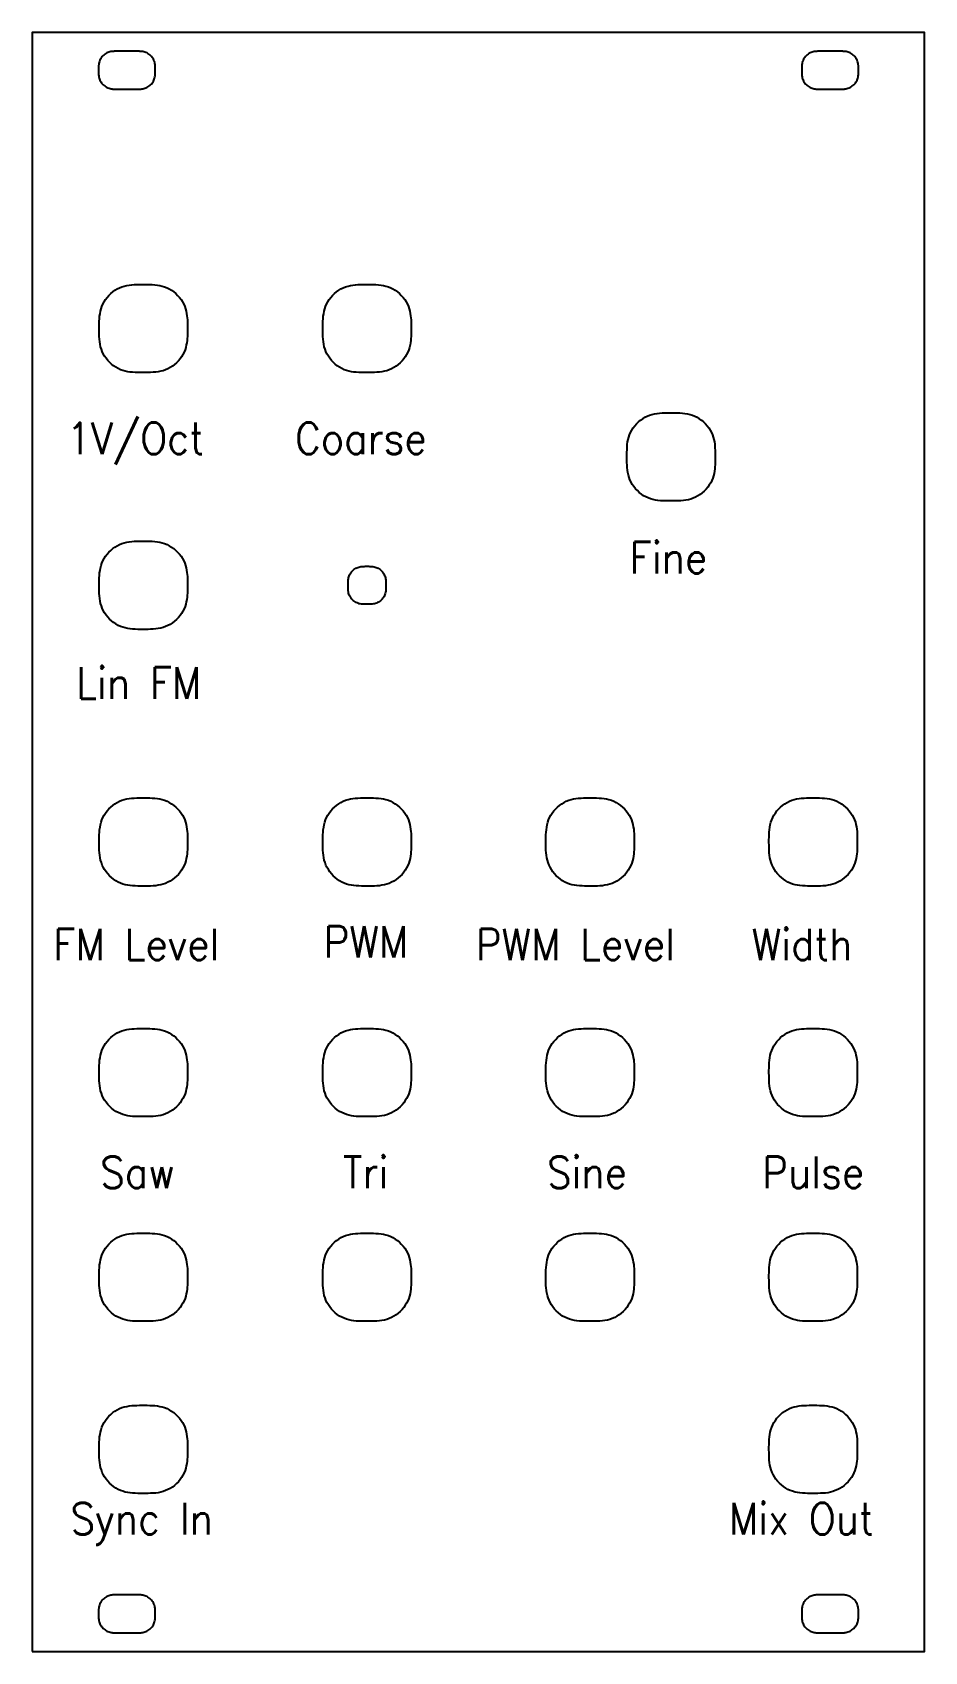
# Model space of a CAD drawing. Extents: x 107 to 178, y 123 to 252.
import ezdxf

# ---------------------------------------------------------------- set-up
doc = ezdxf.new("R2010")
doc.units = 0
doc.layers.get('0').update_dxf_attribs({"linetype": 'CONTINUOUS'})
doc.styles.get("Standard").update_dxf_attribs({"font": 'STANDARD'})

msp = doc.modelspace()

# ---------------------------------------------------------------- texts
at = {"color": 7}
for s, p in [('1V/Oct', (110.19, 218.19)), ('Coarse', (128.33, 218.19)), ('Fine', (154.88, 208.72)), ('Lin FM', (110.96, 198.77)), ('FM Level', (109.15, 178.03)), ('PWM', (130.6, 178.23)), ('PWM Level', (142.67, 178.03)), ('Width', (164.57, 178.03)), ('Saw', (112.87, 159.94)), ('Tri', (132.12, 159.94)), ('Sine', (148.32, 159.94)), ('Pulse', (165.39, 159.94)), ('Sync In', (110.51, 132.46)), ('Mix Out', (162.75, 132.46))]:
    msp.add_text(s, height=2.498, dxfattribs=at).set_placement(p)

# ---------------------------------------------------------------- linework, layer by layer
at = {"color": 7}
msp.add_lwpolyline([(107.48, 123.16), (178.28, 123.16), (178.28, 251.66), (107.48, 251.66), (107.48, 123.16)], dxfattribs=at)
for points in [[(114.48, 247.16), (114.57, 247.16), (114.68, 247.16), (114.79, 247.16), (114.91, 247.16), (115.03, 247.16), (115.15, 247.16), (115.27, 247.16), (115.37, 247.16), (115.47, 247.16), (115.54, 247.16), (115.6, 247.16), (115.65, 247.16), (115.69, 247.16), (115.73, 247.16), (115.76, 247.16), (115.79, 247.16), (115.82, 247.16), (115.85, 247.16), (115.9, 247.16), (115.96, 247.16), (116.02, 247.16), (116.09, 247.16), (116.16, 247.17), (116.24, 247.18), (116.32, 247.2), (116.4, 247.22), (116.49, 247.25), (116.57, 247.28), (116.65, 247.33), (116.72, 247.38), (116.8, 247.43), (116.87, 247.49), (116.93, 247.56), (116.99, 247.63), (117.04, 247.71), (117.09, 247.79), (117.13, 247.87), (117.16, 247.95), (117.18, 248.03), (117.2, 248.12), (117.22, 248.21), (117.23, 248.29), (117.23, 248.38), (117.23, 248.47), (117.23, 248.56), (117.23, 248.65), (117.23, 248.74), (117.23, 248.83), (117.23, 248.92), (117.23, 249.01), (117.22, 249.1), (117.2, 249.18), (117.19, 249.27), (117.16, 249.35), (117.13, 249.44), (117.09, 249.52), (117.05, 249.6), (117, 249.67), (116.94, 249.74), (116.87, 249.81), (116.8, 249.87), (116.73, 249.93), (116.65, 249.98), (116.58, 250.03), (116.49, 250.06), (116.41, 250.09), (116.33, 250.11), (116.25, 250.13), (116.17, 250.14), (116.09, 250.15), (116.02, 250.15), (115.96, 250.16), (115.91, 250.16), (115.86, 250.16), (115.82, 250.16), (115.79, 250.16), (115.76, 250.16), (115.73, 250.16), (115.7, 250.16), (115.66, 250.16), (115.61, 250.16), (115.55, 250.16), (115.48, 250.16), (115.38, 250.16), (115.28, 250.16), (115.17, 250.16), (115.05, 250.16), (114.92, 250.16), (114.8, 250.16), (114.69, 250.16), (114.58, 250.16), (114.49, 250.16), (114.42, 250.16), (114.36, 250.16), (114.31, 250.16), (114.27, 250.16), (114.24, 250.16), (114.21, 250.16), (114.18, 250.16), (114.15, 250.16), (114.11, 250.16), (114.06, 250.16), (114.01, 250.16), (113.94, 250.15), (113.88, 250.15), (113.8, 250.14), (113.72, 250.13), (113.64, 250.11), (113.56, 250.09), (113.48, 250.06), (113.39, 250.03), (113.31, 249.98), (113.24, 249.93), (113.17, 249.87), (113.1, 249.81), (113.03, 249.74), (112.97, 249.67), (112.92, 249.6), (112.88, 249.52), (112.84, 249.44), (112.81, 249.35), (112.78, 249.27), (112.76, 249.18), (112.75, 249.1), (112.74, 249.01), (112.74, 248.92), (112.74, 248.83), (112.73, 248.74), (112.73, 248.65), (112.73, 248.56), (112.74, 248.47), (112.74, 248.38), (112.74, 248.29), (112.75, 248.21), (112.77, 248.12), (112.78, 248.03), (112.81, 247.95), (112.84, 247.87), (112.88, 247.79), (112.93, 247.71), (112.98, 247.63), (113.04, 247.56), (113.1, 247.49), (113.17, 247.43), (113.25, 247.38), (113.32, 247.33), (113.4, 247.28), (113.48, 247.25), (113.57, 247.22), (113.65, 247.2), (113.73, 247.18), (113.81, 247.17), (113.88, 247.16), (113.95, 247.16), (114.01, 247.16), (114.07, 247.16), (114.11, 247.16), (114.15, 247.16), (114.18, 247.16), (114.2, 247.16), (114.22, 247.16), (114.23, 247.16), (114.23, 247.16), (114.23, 247.16), (114.23, 247.16), (114.23, 247.16), (114.24, 247.16), (114.24, 247.16), (114.25, 247.16), (114.26, 247.16), (114.28, 247.16), (114.31, 247.16), (114.35, 247.16), (114.41, 247.16)], [(170.28, 247.16), (170.37, 247.16), (170.48, 247.16), (170.59, 247.16), (170.71, 247.16), (170.83, 247.16), (170.95, 247.16), (171.07, 247.16), (171.17, 247.16), (171.27, 247.16), (171.34, 247.16), (171.4, 247.16), (171.45, 247.16), (171.49, 247.16), (171.53, 247.16), (171.56, 247.16), (171.59, 247.16), (171.62, 247.16), (171.65, 247.16), (171.7, 247.16), (171.76, 247.16), (171.82, 247.16), (171.89, 247.16), (171.96, 247.17), (172.04, 247.18), (172.12, 247.2), (172.2, 247.22), (172.29, 247.25), (172.37, 247.28), (172.45, 247.33), (172.52, 247.38), (172.6, 247.43), (172.67, 247.49), (172.73, 247.56), (172.79, 247.63), (172.84, 247.71), (172.89, 247.79), (172.93, 247.87), (172.96, 247.95), (172.98, 248.03), (173, 248.12), (173.02, 248.21), (173.03, 248.29), (173.03, 248.38), (173.03, 248.47), (173.03, 248.56), (173.03, 248.65), (173.03, 248.74), (173.03, 248.83), (173.03, 248.92), (173.03, 249.01), (173.02, 249.1), (173, 249.18), (172.99, 249.27), (172.96, 249.35), (172.93, 249.44), (172.89, 249.52), (172.85, 249.6), (172.8, 249.67), (172.74, 249.74), (172.67, 249.81), (172.6, 249.87), (172.53, 249.93), (172.45, 249.98), (172.38, 250.03), (172.29, 250.06), (172.21, 250.09), (172.13, 250.11), (172.05, 250.13), (171.97, 250.14), (171.89, 250.15), (171.82, 250.15), (171.76, 250.16), (171.71, 250.16), (171.66, 250.16), (171.62, 250.16), (171.59, 250.16), (171.56, 250.16), (171.53, 250.16), (171.5, 250.16), (171.46, 250.16), (171.41, 250.16), (171.35, 250.16), (171.28, 250.16), (171.18, 250.16), (171.08, 250.16), (170.97, 250.16), (170.85, 250.16), (170.72, 250.16), (170.6, 250.16), (170.49, 250.16), (170.38, 250.16), (170.29, 250.16), (170.22, 250.16), (170.16, 250.16), (170.11, 250.16), (170.07, 250.16), (170.04, 250.16), (170.01, 250.16), (169.98, 250.16), (169.95, 250.16), (169.91, 250.16), (169.86, 250.16), (169.81, 250.16), (169.74, 250.15), (169.68, 250.15), (169.6, 250.14), (169.52, 250.13), (169.44, 250.11), (169.36, 250.09), (169.28, 250.06), (169.19, 250.03), (169.11, 249.98), (169.04, 249.93), (168.97, 249.87), (168.9, 249.81), (168.83, 249.74), (168.77, 249.67), (168.72, 249.6), (168.68, 249.52), (168.64, 249.44), (168.61, 249.35), (168.58, 249.27), (168.56, 249.18), (168.55, 249.1), (168.54, 249.01), (168.54, 248.92), (168.54, 248.83), (168.53, 248.74), (168.53, 248.65), (168.53, 248.56), (168.54, 248.47), (168.54, 248.38), (168.54, 248.29), (168.55, 248.21), (168.57, 248.12), (168.58, 248.03), (168.61, 247.95), (168.64, 247.87), (168.68, 247.79), (168.73, 247.71), (168.78, 247.63), (168.84, 247.56), (168.9, 247.49), (168.97, 247.43), (169.05, 247.38), (169.12, 247.33), (169.2, 247.28), (169.28, 247.25), (169.37, 247.22), (169.45, 247.2), (169.53, 247.18), (169.61, 247.17), (169.68, 247.16), (169.75, 247.16), (169.81, 247.16), (169.87, 247.16), (169.91, 247.16), (169.95, 247.16), (169.98, 247.16), (170, 247.16), (170.02, 247.16), (170.03, 247.16), (170.03, 247.16), (170.03, 247.16), (170.03, 247.16), (170.03, 247.16), (170.04, 247.16), (170.04, 247.16), (170.05, 247.16), (170.06, 247.16), (170.08, 247.16), (170.11, 247.16), (170.15, 247.16), (170.21, 247.16)], [(119.52, 226.28), (119.43, 226.1), (119.32, 225.92), (119.2, 225.75), (119.07, 225.59), (118.92, 225.44), (118.76, 225.3), (118.59, 225.17), (118.42, 225.05), (118.24, 224.96), (118.05, 224.87), (117.86, 224.81), (117.67, 224.76), (117.47, 224.72), (117.27, 224.69), (117.07, 224.68), (116.87, 224.66), (116.67, 224.66), (116.46, 224.66), (116.26, 224.66), (116.05, 224.66), (115.85, 224.66), (115.65, 224.67), (115.44, 224.68), (115.24, 224.7), (115.05, 224.73), (114.85, 224.77), (114.66, 224.82), (114.47, 224.89), (114.29, 224.98), (114.11, 225.08), (113.93, 225.2), (113.77, 225.33), (113.61, 225.48), (113.47, 225.63), (113.34, 225.8), (113.22, 225.97), (113.11, 226.15), (113.03, 226.33), (112.96, 226.52), (112.9, 226.71), (112.86, 226.91), (112.83, 227.1), (112.81, 227.3), (112.79, 227.51), (112.79, 227.71), (112.79, 227.91), (112.78, 228.12), (112.78, 228.32), (112.79, 228.53), (112.79, 228.73), (112.8, 228.93), (112.82, 229.13), (112.85, 229.33), (112.88, 229.53), (112.93, 229.72), (113, 229.91), (113.08, 230.1), (113.18, 230.28), (113.29, 230.45), (113.42, 230.62), (113.56, 230.78), (113.71, 230.93), (113.87, 231.06), (114.04, 231.19), (114.22, 231.3), (114.4, 231.39), (114.59, 231.47), (114.78, 231.52), (114.97, 231.57), (115.17, 231.6), (115.37, 231.63), (115.57, 231.64), (115.77, 231.65), (115.98, 231.65), (116.18, 231.66), (116.39, 231.66), (116.59, 231.65), (116.8, 231.65), (117, 231.64), (117.2, 231.63), (117.4, 231.6), (117.6, 231.57), (117.79, 231.52), (117.98, 231.47), (118.17, 231.39), (118.35, 231.3), (118.53, 231.19), (118.7, 231.06), (118.86, 230.93), (119.01, 230.78), (119.15, 230.62), (119.28, 230.45), (119.39, 230.28), (119.49, 230.1), (119.57, 229.91), (119.64, 229.72), (119.69, 229.54), (119.72, 229.35), (119.75, 229.17), (119.77, 229), (119.78, 228.84), (119.78, 228.7), (119.78, 228.57), (119.78, 228.46), (119.78, 228.37), (119.78, 228.3), (119.78, 228.25), (119.78, 228.21), (119.78, 228.19), (119.78, 228.17), (119.78, 228.16), (119.78, 228.16), (119.78, 228.16), (119.78, 228.16), (119.78, 228.16), (119.78, 228.16), (119.78, 228.16), (119.78, 228.16), (119.78, 228.16), (119.78, 228.16), (119.78, 228.16), (119.78, 228.16), (119.78, 228.16), (119.78, 228.16), (119.78, 228.16), (119.78, 228.16), (119.78, 228.16), (119.78, 228.16), (119.78, 228.16), (119.78, 228.16), (119.78, 228.16), (119.78, 228.16), (119.78, 228.16), (119.78, 228.15), (119.78, 228.15), (119.78, 228.13), (119.78, 228.11), (119.78, 228.08), (119.78, 228.03), (119.78, 227.97), (119.78, 227.89), (119.78, 227.79), (119.78, 227.67), (119.78, 227.53), (119.77, 227.37), (119.76, 227.21), (119.73, 227.03), (119.7, 226.85), (119.66, 226.66), (119.6, 226.47)], [(137.27, 226.28), (137.18, 226.1), (137.07, 225.92), (136.95, 225.75), (136.82, 225.59), (136.67, 225.44), (136.51, 225.3), (136.34, 225.17), (136.17, 225.05), (135.99, 224.96), (135.8, 224.87), (135.61, 224.81), (135.42, 224.76), (135.22, 224.72), (135.02, 224.69), (134.82, 224.68), (134.62, 224.66), (134.42, 224.66), (134.21, 224.66), (134.01, 224.66), (133.8, 224.66), (133.6, 224.66), (133.4, 224.67), (133.19, 224.68), (132.99, 224.7), (132.8, 224.73), (132.6, 224.77), (132.41, 224.82), (132.22, 224.89), (132.04, 224.98), (131.86, 225.08), (131.68, 225.2), (131.52, 225.33), (131.36, 225.48), (131.22, 225.63), (131.09, 225.8), (130.97, 225.97), (130.86, 226.15), (130.78, 226.33), (130.71, 226.52), (130.65, 226.71), (130.61, 226.91), (130.58, 227.1), (130.56, 227.3), (130.54, 227.51), (130.54, 227.71), (130.54, 227.91), (130.53, 228.12), (130.53, 228.32), (130.54, 228.53), (130.54, 228.73), (130.55, 228.93), (130.57, 229.13), (130.6, 229.33), (130.63, 229.53), (130.68, 229.72), (130.75, 229.91), (130.83, 230.1), (130.93, 230.28), (131.04, 230.45), (131.17, 230.62), (131.31, 230.78), (131.46, 230.93), (131.62, 231.06), (131.79, 231.19), (131.97, 231.3), (132.15, 231.39), (132.34, 231.47), (132.53, 231.52), (132.72, 231.57), (132.92, 231.6), (133.12, 231.63), (133.32, 231.64), (133.52, 231.65), (133.73, 231.65), (133.93, 231.66), (134.14, 231.66), (134.34, 231.65), (134.55, 231.65), (134.75, 231.64), (134.95, 231.63), (135.15, 231.6), (135.35, 231.57), (135.54, 231.52), (135.73, 231.47), (135.92, 231.39), (136.1, 231.3), (136.28, 231.19), (136.45, 231.06), (136.61, 230.93), (136.76, 230.78), (136.9, 230.62), (137.03, 230.45), (137.14, 230.28), (137.24, 230.1), (137.32, 229.91), (137.39, 229.72), (137.44, 229.54), (137.47, 229.35), (137.5, 229.17), (137.52, 229), (137.53, 228.84), (137.53, 228.7), (137.53, 228.57), (137.53, 228.46), (137.53, 228.37), (137.53, 228.3), (137.53, 228.25), (137.53, 228.21), (137.53, 228.19), (137.53, 228.17), (137.53, 228.16), (137.53, 228.16), (137.53, 228.16), (137.53, 228.16), (137.53, 228.16), (137.53, 228.16), (137.53, 228.16), (137.53, 228.16), (137.53, 228.16), (137.53, 228.16), (137.53, 228.16), (137.53, 228.16), (137.53, 228.16), (137.53, 228.16), (137.53, 228.16), (137.53, 228.16), (137.53, 228.16), (137.53, 228.16), (137.53, 228.16), (137.53, 228.16), (137.53, 228.16), (137.53, 228.16), (137.53, 228.16), (137.53, 228.15), (137.53, 228.15), (137.53, 228.13), (137.53, 228.11), (137.53, 228.08), (137.53, 228.03), (137.53, 227.97), (137.53, 227.89), (137.53, 227.79), (137.53, 227.67), (137.53, 227.53), (137.52, 227.37), (137.51, 227.21), (137.48, 227.03), (137.45, 226.85), (137.41, 226.66), (137.35, 226.47)], [(161.4, 216.1), (161.31, 215.91), (161.2, 215.74), (161.08, 215.57), (160.94, 215.4), (160.79, 215.25), (160.64, 215.11), (160.47, 214.98), (160.29, 214.87), (160.11, 214.77), (159.93, 214.69), (159.74, 214.62), (159.54, 214.57), (159.35, 214.53), (159.15, 214.51), (158.95, 214.49), (158.75, 214.48), (158.54, 214.47), (158.34, 214.47), (158.13, 214.47), (157.93, 214.47), (157.73, 214.47), (157.52, 214.48), (157.32, 214.49), (157.12, 214.51), (156.92, 214.54), (156.73, 214.58), (156.53, 214.64), (156.35, 214.71), (156.16, 214.79), (155.98, 214.89), (155.81, 215.01), (155.64, 215.14), (155.49, 215.29), (155.34, 215.44), (155.21, 215.61), (155.09, 215.78), (154.99, 215.96), (154.9, 216.14), (154.83, 216.33), (154.78, 216.52), (154.73, 216.72), (154.7, 216.92), (154.68, 217.12), (154.67, 217.32), (154.66, 217.52), (154.66, 217.73), (154.66, 217.93), (154.66, 218.14), (154.66, 218.34), (154.67, 218.54), (154.68, 218.75), (154.69, 218.95), (154.72, 219.15), (154.76, 219.34), (154.81, 219.53), (154.87, 219.72), (154.95, 219.91), (155.05, 220.09), (155.16, 220.27), (155.29, 220.43), (155.43, 220.59), (155.58, 220.74), (155.75, 220.88), (155.92, 221), (156.09, 221.11), (156.28, 221.2), (156.46, 221.28), (156.65, 221.34), (156.85, 221.38), (157.05, 221.42), (157.24, 221.44), (157.45, 221.46), (157.65, 221.46), (157.85, 221.47), (158.06, 221.47), (158.26, 221.47), (158.47, 221.47), (158.67, 221.46), (158.87, 221.46), (159.07, 221.44), (159.27, 221.42), (159.47, 221.38), (159.67, 221.34), (159.86, 221.28), (160.04, 221.2), (160.23, 221.11), (160.4, 221), (160.57, 220.88), (160.74, 220.74), (160.89, 220.59), (161.03, 220.43), (161.15, 220.27), (161.27, 220.09), (161.37, 219.91), (161.45, 219.72), (161.51, 219.54), (161.56, 219.35), (161.6, 219.16), (161.63, 218.98), (161.64, 218.81), (161.65, 218.65), (161.66, 218.51), (161.66, 218.38), (161.66, 218.27), (161.66, 218.18), (161.66, 218.11), (161.66, 218.06), (161.66, 218.02), (161.66, 218), (161.66, 217.98), (161.66, 217.97), (161.66, 217.97), (161.66, 217.97), (161.66, 217.97), (161.66, 217.97), (161.66, 217.97), (161.66, 217.97), (161.66, 217.97), (161.66, 217.97), (161.66, 217.97), (161.66, 217.97), (161.66, 217.97), (161.66, 217.97), (161.66, 217.97), (161.66, 217.97), (161.66, 217.97), (161.66, 217.97), (161.66, 217.97), (161.66, 217.97), (161.66, 217.97), (161.66, 217.97), (161.66, 217.97), (161.66, 217.97), (161.66, 217.97), (161.66, 217.96), (161.66, 217.95), (161.66, 217.92), (161.66, 217.89), (161.66, 217.84), (161.66, 217.78), (161.66, 217.7), (161.66, 217.6), (161.66, 217.48), (161.66, 217.34), (161.65, 217.19), (161.63, 217.02), (161.61, 216.84), (161.58, 216.66), (161.53, 216.47), (161.47, 216.28)], [(119.52, 205.91), (119.43, 205.73), (119.32, 205.55), (119.2, 205.38), (119.07, 205.22), (118.92, 205.06), (118.76, 204.92), (118.59, 204.79), (118.42, 204.68), (118.24, 204.58), (118.05, 204.5), (117.86, 204.43), (117.67, 204.38), (117.47, 204.34), (117.27, 204.32), (117.07, 204.3), (116.87, 204.29), (116.67, 204.28), (116.46, 204.28), (116.26, 204.28), (116.05, 204.28), (115.85, 204.28), (115.65, 204.29), (115.44, 204.3), (115.24, 204.32), (115.05, 204.35), (114.85, 204.39), (114.66, 204.45), (114.47, 204.52), (114.29, 204.6), (114.11, 204.71), (113.93, 204.83), (113.77, 204.96), (113.61, 205.1), (113.47, 205.26), (113.34, 205.42), (113.22, 205.59), (113.11, 205.77), (113.03, 205.96), (112.96, 206.14), (112.9, 206.34), (112.86, 206.53), (112.83, 206.73), (112.81, 206.93), (112.79, 207.13), (112.79, 207.33), (112.79, 207.54), (112.78, 207.74), (112.78, 207.95), (112.79, 208.15), (112.79, 208.36), (112.8, 208.56), (112.82, 208.76), (112.85, 208.96), (112.88, 209.15), (112.93, 209.35), (113, 209.54), (113.08, 209.72), (113.18, 209.9), (113.29, 210.08), (113.42, 210.25), (113.56, 210.41), (113.71, 210.55), (113.87, 210.69), (114.04, 210.81), (114.22, 210.92), (114.4, 211.01), (114.59, 211.09), (114.78, 211.15), (114.97, 211.2), (115.17, 211.23), (115.37, 211.25), (115.57, 211.27), (115.77, 211.28), (115.98, 211.28), (116.18, 211.28), (116.39, 211.28), (116.59, 211.28), (116.8, 211.28), (117, 211.27), (117.2, 211.25), (117.4, 211.23), (117.6, 211.2), (117.79, 211.15), (117.98, 211.09), (118.17, 211.01), (118.35, 210.92), (118.53, 210.81), (118.7, 210.69), (118.86, 210.55), (119.01, 210.41), (119.15, 210.25), (119.28, 210.08), (119.39, 209.9), (119.49, 209.72), (119.57, 209.54), (119.64, 209.35), (119.69, 209.16), (119.72, 208.98), (119.75, 208.8), (119.77, 208.63), (119.78, 208.47), (119.78, 208.32), (119.78, 208.19), (119.78, 208.08), (119.78, 208), (119.78, 207.93), (119.78, 207.88), (119.78, 207.84), (119.78, 207.81), (119.78, 207.79), (119.78, 207.79), (119.78, 207.78), (119.78, 207.78), (119.78, 207.78), (119.78, 207.78), (119.78, 207.78), (119.78, 207.78), (119.78, 207.78), (119.78, 207.78), (119.78, 207.78), (119.78, 207.78), (119.78, 207.78), (119.78, 207.78), (119.78, 207.78), (119.78, 207.78), (119.78, 207.78), (119.78, 207.78), (119.78, 207.78), (119.78, 207.78), (119.78, 207.78), (119.78, 207.78), (119.78, 207.78), (119.78, 207.78), (119.78, 207.78), (119.78, 207.77), (119.78, 207.76), (119.78, 207.74), (119.78, 207.7), (119.78, 207.66), (119.78, 207.59), (119.78, 207.51), (119.78, 207.41), (119.78, 207.29), (119.78, 207.15), (119.77, 207), (119.76, 206.83), (119.73, 206.66), (119.7, 206.47), (119.66, 206.29), (119.6, 206.1)], [(135.43, 206.98), (135.39, 206.9), (135.34, 206.82), (135.29, 206.75), (135.23, 206.68), (135.17, 206.61), (135.1, 206.55), (135.03, 206.5), (134.95, 206.45), (134.87, 206.41), (134.79, 206.37), (134.71, 206.34), (134.63, 206.32), (134.55, 206.3), (134.46, 206.29), (134.37, 206.28), (134.29, 206.28), (134.2, 206.28), (134.11, 206.28), (134.02, 206.28), (133.94, 206.28), (133.85, 206.28), (133.76, 206.28), (133.67, 206.29), (133.59, 206.29), (133.5, 206.31), (133.42, 206.32), (133.34, 206.35), (133.25, 206.38), (133.18, 206.42), (133.1, 206.46), (133.02, 206.51), (132.95, 206.57), (132.89, 206.63), (132.82, 206.7), (132.77, 206.77), (132.72, 206.84), (132.67, 206.92), (132.63, 207), (132.6, 207.08), (132.58, 207.16), (132.56, 207.24), (132.55, 207.33), (132.54, 207.41), (132.53, 207.5), (132.53, 207.59), (132.53, 207.68), (132.53, 207.76), (132.53, 207.85), (132.53, 207.94), (132.53, 208.03), (132.54, 208.12), (132.54, 208.2), (132.56, 208.29), (132.57, 208.37), (132.59, 208.45), (132.62, 208.54), (132.66, 208.62), (132.7, 208.69), (132.75, 208.77), (132.8, 208.84), (132.86, 208.91), (132.93, 208.97), (133, 209.03), (133.07, 209.09), (133.15, 209.13), (133.22, 209.17), (133.31, 209.2), (133.39, 209.23), (133.47, 209.25), (133.56, 209.26), (133.64, 209.27), (133.73, 209.28), (133.81, 209.28), (133.9, 209.29), (133.99, 209.29), (134.08, 209.29), (134.17, 209.29), (134.25, 209.28), (134.34, 209.28), (134.43, 209.27), (134.51, 209.26), (134.6, 209.25), (134.68, 209.23), (134.76, 209.2), (134.84, 209.17), (134.92, 209.13), (135, 209.09), (135.07, 209.03), (135.14, 208.97), (135.21, 208.91), (135.27, 208.84), (135.32, 208.77), (135.37, 208.69), (135.41, 208.62), (135.45, 208.54), (135.48, 208.46), (135.5, 208.37), (135.51, 208.3), (135.52, 208.22), (135.53, 208.14), (135.54, 208.08), (135.54, 208.01), (135.54, 207.96), (135.54, 207.91), (135.54, 207.87), (135.54, 207.84), (135.54, 207.82), (135.54, 207.81), (135.54, 207.79), (135.54, 207.79), (135.54, 207.78), (135.54, 207.78), (135.54, 207.78), (135.54, 207.78), (135.54, 207.78), (135.54, 207.78), (135.54, 207.78), (135.54, 207.78), (135.54, 207.78), (135.54, 207.78), (135.54, 207.78), (135.54, 207.78), (135.54, 207.78), (135.54, 207.78), (135.54, 207.78), (135.54, 207.78), (135.54, 207.78), (135.54, 207.78), (135.54, 207.78), (135.54, 207.78), (135.54, 207.78), (135.54, 207.78), (135.54, 207.78), (135.54, 207.78), (135.54, 207.78), (135.54, 207.77), (135.54, 207.76), (135.54, 207.75), (135.54, 207.73), (135.54, 207.7), (135.54, 207.67), (135.54, 207.62), (135.54, 207.57), (135.54, 207.51), (135.53, 207.44), (135.53, 207.37), (135.52, 207.3), (135.5, 207.22), (135.48, 207.14), (135.46, 207.06)], [(119.52, 185.53), (119.43, 185.35), (119.32, 185.17), (119.2, 185), (119.07, 184.84), (118.92, 184.69), (118.76, 184.55), (118.59, 184.42), (118.42, 184.3), (118.24, 184.21), (118.05, 184.12), (117.86, 184.06), (117.67, 184.01), (117.47, 183.97), (117.27, 183.94), (117.07, 183.93), (116.87, 183.91), (116.67, 183.91), (116.46, 183.91), (116.26, 183.91), (116.05, 183.91), (115.85, 183.91), (115.65, 183.92), (115.44, 183.93), (115.24, 183.95), (115.05, 183.98), (114.85, 184.02), (114.66, 184.07), (114.47, 184.14), (114.29, 184.23), (114.11, 184.33), (113.93, 184.45), (113.77, 184.58), (113.61, 184.73), (113.47, 184.88), (113.34, 185.05), (113.22, 185.22), (113.11, 185.4), (113.03, 185.58), (112.96, 185.77), (112.9, 185.96), (112.86, 186.16), (112.83, 186.35), (112.81, 186.55), (112.79, 186.76), (112.79, 186.96), (112.79, 187.16), (112.78, 187.37), (112.78, 187.57), (112.79, 187.78), (112.79, 187.98), (112.8, 188.18), (112.82, 188.38), (112.85, 188.58), (112.88, 188.78), (112.93, 188.97), (113, 189.16), (113.08, 189.35), (113.18, 189.53), (113.29, 189.7), (113.42, 189.87), (113.56, 190.03), (113.71, 190.18), (113.87, 190.31), (114.04, 190.44), (114.22, 190.55), (114.4, 190.64), (114.59, 190.72), (114.78, 190.77), (114.97, 190.82), (115.17, 190.85), (115.37, 190.88), (115.57, 190.89), (115.77, 190.9), (115.98, 190.9), (116.18, 190.91), (116.39, 190.91), (116.59, 190.9), (116.8, 190.9), (117, 190.89), (117.2, 190.88), (117.4, 190.85), (117.6, 190.82), (117.79, 190.77), (117.98, 190.72), (118.17, 190.64), (118.35, 190.55), (118.53, 190.44), (118.7, 190.31), (118.86, 190.18), (119.01, 190.03), (119.15, 189.87), (119.28, 189.7), (119.39, 189.53), (119.49, 189.35), (119.57, 189.16), (119.64, 188.97), (119.69, 188.79), (119.72, 188.6), (119.75, 188.42), (119.77, 188.25), (119.78, 188.09), (119.78, 187.95), (119.78, 187.82), (119.78, 187.71), (119.78, 187.62), (119.78, 187.55), (119.78, 187.5), (119.78, 187.46), (119.78, 187.44), (119.78, 187.42), (119.78, 187.41), (119.78, 187.41), (119.78, 187.41), (119.78, 187.41), (119.78, 187.41), (119.78, 187.41), (119.78, 187.41), (119.78, 187.41), (119.78, 187.41), (119.78, 187.41), (119.78, 187.41), (119.78, 187.41), (119.78, 187.41), (119.78, 187.41), (119.78, 187.41), (119.78, 187.41), (119.78, 187.41), (119.78, 187.41), (119.78, 187.41), (119.78, 187.41), (119.78, 187.41), (119.78, 187.41), (119.78, 187.41), (119.78, 187.4), (119.78, 187.4), (119.78, 187.38), (119.78, 187.36), (119.78, 187.33), (119.78, 187.28), (119.78, 187.22), (119.78, 187.14), (119.78, 187.04), (119.78, 186.92), (119.78, 186.78), (119.77, 186.62), (119.76, 186.46), (119.73, 186.28), (119.7, 186.1), (119.66, 185.91), (119.6, 185.72)], [(137.27, 185.53), (137.18, 185.35), (137.07, 185.17), (136.95, 185), (136.82, 184.84), (136.67, 184.69), (136.51, 184.55), (136.34, 184.42), (136.17, 184.3), (135.99, 184.21), (135.8, 184.12), (135.61, 184.06), (135.42, 184.01), (135.22, 183.97), (135.02, 183.94), (134.82, 183.93), (134.62, 183.91), (134.42, 183.91), (134.21, 183.91), (134.01, 183.91), (133.8, 183.91), (133.6, 183.91), (133.4, 183.92), (133.19, 183.93), (132.99, 183.95), (132.8, 183.98), (132.6, 184.02), (132.41, 184.07), (132.22, 184.14), (132.04, 184.23), (131.86, 184.33), (131.68, 184.45), (131.52, 184.58), (131.36, 184.73), (131.22, 184.88), (131.09, 185.05), (130.97, 185.22), (130.86, 185.4), (130.78, 185.58), (130.71, 185.77), (130.65, 185.96), (130.61, 186.16), (130.58, 186.35), (130.56, 186.55), (130.54, 186.76), (130.54, 186.96), (130.54, 187.16), (130.53, 187.37), (130.53, 187.57), (130.54, 187.78), (130.54, 187.98), (130.55, 188.18), (130.57, 188.38), (130.6, 188.58), (130.63, 188.78), (130.68, 188.97), (130.75, 189.16), (130.83, 189.35), (130.93, 189.53), (131.04, 189.7), (131.17, 189.87), (131.31, 190.03), (131.46, 190.18), (131.62, 190.31), (131.79, 190.44), (131.97, 190.55), (132.15, 190.64), (132.34, 190.72), (132.53, 190.77), (132.72, 190.82), (132.92, 190.85), (133.12, 190.88), (133.32, 190.89), (133.52, 190.9), (133.73, 190.9), (133.93, 190.91), (134.14, 190.91), (134.34, 190.9), (134.55, 190.9), (134.75, 190.89), (134.95, 190.88), (135.15, 190.85), (135.35, 190.82), (135.54, 190.77), (135.73, 190.72), (135.92, 190.64), (136.1, 190.55), (136.28, 190.44), (136.45, 190.31), (136.61, 190.18), (136.76, 190.03), (136.9, 189.87), (137.03, 189.7), (137.14, 189.53), (137.24, 189.35), (137.32, 189.16), (137.39, 188.97), (137.44, 188.79), (137.47, 188.6), (137.5, 188.42), (137.52, 188.25), (137.53, 188.09), (137.53, 187.95), (137.53, 187.82), (137.53, 187.71), (137.53, 187.62), (137.53, 187.55), (137.53, 187.5), (137.53, 187.46), (137.53, 187.44), (137.53, 187.42), (137.53, 187.41), (137.53, 187.41), (137.53, 187.41), (137.53, 187.41), (137.53, 187.41), (137.53, 187.41), (137.53, 187.41), (137.53, 187.41), (137.53, 187.41), (137.53, 187.41), (137.53, 187.41), (137.53, 187.41), (137.53, 187.41), (137.53, 187.41), (137.53, 187.41), (137.53, 187.41), (137.53, 187.41), (137.53, 187.41), (137.53, 187.41), (137.53, 187.41), (137.53, 187.41), (137.53, 187.41), (137.53, 187.41), (137.53, 187.4), (137.53, 187.4), (137.53, 187.38), (137.53, 187.36), (137.53, 187.33), (137.53, 187.28), (137.53, 187.22), (137.53, 187.14), (137.53, 187.04), (137.53, 186.92), (137.53, 186.78), (137.52, 186.62), (137.51, 186.46), (137.48, 186.28), (137.45, 186.1), (137.41, 185.91), (137.35, 185.72)], [(154.97, 185.53), (154.88, 185.35), (154.77, 185.17), (154.65, 185), (154.52, 184.84), (154.37, 184.69), (154.21, 184.55), (154.04, 184.42), (153.87, 184.3), (153.69, 184.21), (153.5, 184.12), (153.31, 184.06), (153.12, 184.01), (152.92, 183.97), (152.72, 183.94), (152.52, 183.93), (152.32, 183.91), (152.12, 183.91), (151.91, 183.91), (151.71, 183.91), (151.5, 183.91), (151.3, 183.91), (151.1, 183.92), (150.89, 183.93), (150.69, 183.95), (150.5, 183.98), (150.3, 184.02), (150.11, 184.07), (149.92, 184.14), (149.74, 184.23), (149.56, 184.33), (149.38, 184.45), (149.22, 184.58), (149.06, 184.73), (148.92, 184.88), (148.79, 185.05), (148.67, 185.22), (148.56, 185.4), (148.48, 185.58), (148.41, 185.77), (148.35, 185.96), (148.31, 186.16), (148.28, 186.35), (148.26, 186.55), (148.24, 186.76), (148.24, 186.96), (148.24, 187.16), (148.23, 187.37), (148.23, 187.57), (148.24, 187.78), (148.24, 187.98), (148.25, 188.18), (148.27, 188.38), (148.3, 188.58), (148.33, 188.78), (148.38, 188.97), (148.45, 189.16), (148.53, 189.35), (148.63, 189.53), (148.74, 189.7), (148.87, 189.87), (149.01, 190.03), (149.16, 190.18), (149.32, 190.31), (149.49, 190.44), (149.67, 190.55), (149.85, 190.64), (150.04, 190.72), (150.23, 190.77), (150.42, 190.82), (150.62, 190.85), (150.82, 190.88), (151.02, 190.89), (151.22, 190.9), (151.43, 190.9), (151.63, 190.91), (151.84, 190.91), (152.04, 190.9), (152.25, 190.9), (152.45, 190.89), (152.65, 190.88), (152.85, 190.85), (153.05, 190.82), (153.24, 190.77), (153.43, 190.72), (153.62, 190.64), (153.8, 190.55), (153.98, 190.44), (154.15, 190.31), (154.31, 190.18), (154.46, 190.03), (154.6, 189.87), (154.73, 189.7), (154.84, 189.53), (154.94, 189.35), (155.02, 189.16), (155.09, 188.97), (155.14, 188.79), (155.17, 188.6), (155.2, 188.42), (155.22, 188.25), (155.23, 188.09), (155.23, 187.95), (155.23, 187.82), (155.23, 187.71), (155.23, 187.62), (155.23, 187.55), (155.23, 187.5), (155.23, 187.46), (155.23, 187.44), (155.23, 187.42), (155.23, 187.41), (155.23, 187.41), (155.23, 187.41), (155.23, 187.41), (155.23, 187.41), (155.23, 187.41), (155.23, 187.41), (155.23, 187.41), (155.23, 187.41), (155.23, 187.41), (155.23, 187.41), (155.23, 187.41), (155.23, 187.41), (155.23, 187.41), (155.23, 187.41), (155.23, 187.41), (155.23, 187.41), (155.23, 187.41), (155.23, 187.41), (155.23, 187.41), (155.23, 187.41), (155.23, 187.41), (155.23, 187.41), (155.23, 187.4), (155.23, 187.4), (155.23, 187.38), (155.23, 187.36), (155.23, 187.33), (155.23, 187.28), (155.23, 187.22), (155.23, 187.14), (155.23, 187.04), (155.23, 186.92), (155.23, 186.78), (155.22, 186.62), (155.21, 186.46), (155.18, 186.28), (155.15, 186.1), (155.11, 185.91), (155.05, 185.72)], [(172.67, 185.53), (172.58, 185.35), (172.47, 185.17), (172.35, 185), (172.22, 184.84), (172.07, 184.69), (171.91, 184.55), (171.74, 184.42), (171.57, 184.3), (171.39, 184.21), (171.2, 184.12), (171.01, 184.06), (170.82, 184.01), (170.62, 183.97), (170.42, 183.94), (170.22, 183.93), (170.02, 183.91), (169.82, 183.91), (169.61, 183.91), (169.41, 183.91), (169.2, 183.91), (169, 183.91), (168.8, 183.92), (168.59, 183.93), (168.39, 183.95), (168.2, 183.98), (168, 184.02), (167.81, 184.07), (167.62, 184.14), (167.44, 184.23), (167.26, 184.33), (167.08, 184.45), (166.92, 184.58), (166.76, 184.73), (166.62, 184.88), (166.49, 185.05), (166.37, 185.22), (166.26, 185.4), (166.18, 185.58), (166.11, 185.77), (166.05, 185.96), (166.01, 186.16), (165.98, 186.35), (165.96, 186.55), (165.94, 186.76), (165.94, 186.96), (165.94, 187.16), (165.93, 187.37), (165.93, 187.57), (165.94, 187.78), (165.94, 187.98), (165.95, 188.18), (165.97, 188.38), (166, 188.58), (166.03, 188.78), (166.08, 188.97), (166.15, 189.16), (166.23, 189.35), (166.33, 189.53), (166.44, 189.7), (166.57, 189.87), (166.71, 190.03), (166.86, 190.18), (167.02, 190.31), (167.19, 190.44), (167.37, 190.55), (167.55, 190.64), (167.74, 190.72), (167.93, 190.77), (168.12, 190.82), (168.32, 190.85), (168.52, 190.88), (168.72, 190.89), (168.92, 190.9), (169.13, 190.9), (169.33, 190.91), (169.54, 190.91), (169.74, 190.9), (169.95, 190.9), (170.15, 190.89), (170.35, 190.88), (170.55, 190.85), (170.75, 190.82), (170.94, 190.77), (171.13, 190.72), (171.32, 190.64), (171.5, 190.55), (171.68, 190.44), (171.85, 190.31), (172.01, 190.18), (172.16, 190.03), (172.3, 189.87), (172.43, 189.7), (172.54, 189.53), (172.64, 189.35), (172.72, 189.16), (172.79, 188.97), (172.84, 188.79), (172.87, 188.6), (172.9, 188.42), (172.92, 188.25), (172.93, 188.09), (172.93, 187.95), (172.93, 187.82), (172.93, 187.71), (172.93, 187.62), (172.93, 187.55), (172.93, 187.5), (172.93, 187.46), (172.93, 187.44), (172.93, 187.42), (172.93, 187.41), (172.93, 187.41), (172.93, 187.41), (172.93, 187.41), (172.93, 187.41), (172.93, 187.41), (172.93, 187.41), (172.93, 187.41), (172.93, 187.41), (172.93, 187.41), (172.93, 187.41), (172.93, 187.41), (172.93, 187.41), (172.93, 187.41), (172.93, 187.41), (172.93, 187.41), (172.93, 187.41), (172.93, 187.41), (172.93, 187.41), (172.93, 187.41), (172.93, 187.41), (172.93, 187.41), (172.93, 187.41), (172.93, 187.4), (172.93, 187.4), (172.93, 187.38), (172.93, 187.36), (172.93, 187.33), (172.93, 187.28), (172.93, 187.22), (172.93, 187.14), (172.93, 187.04), (172.93, 186.92), (172.93, 186.78), (172.92, 186.62), (172.91, 186.46), (172.88, 186.28), (172.85, 186.1), (172.81, 185.91), (172.75, 185.72)], [(119.52, 167.24), (119.43, 167.05), (119.32, 166.88), (119.2, 166.71), (119.07, 166.54), (118.92, 166.39), (118.76, 166.25), (118.59, 166.12), (118.42, 166.01), (118.24, 165.91), (118.05, 165.83), (117.86, 165.76), (117.67, 165.71), (117.47, 165.67), (117.27, 165.64), (117.07, 165.63), (116.87, 165.62), (116.67, 165.61), (116.46, 165.61), (116.26, 165.61), (116.05, 165.61), (115.85, 165.61), (115.65, 165.62), (115.44, 165.63), (115.24, 165.65), (115.05, 165.68), (114.85, 165.72), (114.66, 165.78), (114.47, 165.85), (114.29, 165.93), (114.11, 166.03), (113.93, 166.15), (113.77, 166.28), (113.61, 166.43), (113.47, 166.58), (113.34, 166.75), (113.22, 166.92), (113.11, 167.1), (113.03, 167.28), (112.96, 167.47), (112.9, 167.66), (112.86, 167.86), (112.83, 168.06), (112.81, 168.26), (112.79, 168.46), (112.79, 168.66), (112.79, 168.87), (112.78, 169.07), (112.78, 169.27), (112.79, 169.48), (112.79, 169.68), (112.8, 169.89), (112.82, 170.09), (112.85, 170.28), (112.88, 170.48), (112.93, 170.67), (113, 170.86), (113.08, 171.05), (113.18, 171.23), (113.29, 171.41), (113.42, 171.57), (113.56, 171.73), (113.71, 171.88), (113.87, 172.02), (114.04, 172.14), (114.22, 172.25), (114.4, 172.34), (114.59, 172.42), (114.78, 172.48), (114.97, 172.52), (115.17, 172.56), (115.37, 172.58), (115.57, 172.59), (115.77, 172.6), (115.98, 172.61), (116.18, 172.61), (116.39, 172.61), (116.59, 172.61), (116.8, 172.6), (117, 172.59), (117.2, 172.58), (117.4, 172.56), (117.6, 172.52), (117.79, 172.48), (117.98, 172.42), (118.17, 172.34), (118.35, 172.25), (118.53, 172.14), (118.7, 172.02), (118.86, 171.88), (119.01, 171.73), (119.15, 171.57), (119.28, 171.41), (119.39, 171.23), (119.49, 171.05), (119.57, 170.86), (119.64, 170.68), (119.69, 170.49), (119.72, 170.3), (119.75, 170.12), (119.77, 169.95), (119.78, 169.79), (119.78, 169.65), (119.78, 169.52), (119.78, 169.41), (119.78, 169.32), (119.78, 169.25), (119.78, 169.2), (119.78, 169.16), (119.78, 169.14), (119.78, 169.12), (119.78, 169.11), (119.78, 169.11), (119.78, 169.11), (119.78, 169.11), (119.78, 169.11), (119.78, 169.11), (119.78, 169.11), (119.78, 169.11), (119.78, 169.11), (119.78, 169.11), (119.78, 169.11), (119.78, 169.11), (119.78, 169.11), (119.78, 169.11), (119.78, 169.11), (119.78, 169.11), (119.78, 169.11), (119.78, 169.11), (119.78, 169.11), (119.78, 169.11), (119.78, 169.11), (119.78, 169.11), (119.78, 169.11), (119.78, 169.11), (119.78, 169.1), (119.78, 169.09), (119.78, 169.06), (119.78, 169.03), (119.78, 168.98), (119.78, 168.92), (119.78, 168.84), (119.78, 168.74), (119.78, 168.62), (119.78, 168.48), (119.77, 168.32), (119.76, 168.16), (119.73, 167.98), (119.7, 167.8), (119.66, 167.61), (119.6, 167.42)], [(137.27, 167.24), (137.18, 167.05), (137.07, 166.88), (136.95, 166.71), (136.82, 166.54), (136.67, 166.39), (136.51, 166.25), (136.34, 166.12), (136.17, 166.01), (135.99, 165.91), (135.8, 165.83), (135.61, 165.76), (135.42, 165.71), (135.22, 165.67), (135.02, 165.64), (134.82, 165.63), (134.62, 165.62), (134.42, 165.61), (134.21, 165.61), (134.01, 165.61), (133.8, 165.61), (133.6, 165.61), (133.4, 165.62), (133.19, 165.63), (132.99, 165.65), (132.8, 165.68), (132.6, 165.72), (132.41, 165.78), (132.22, 165.85), (132.04, 165.93), (131.86, 166.03), (131.68, 166.15), (131.52, 166.28), (131.36, 166.43), (131.22, 166.58), (131.09, 166.75), (130.97, 166.92), (130.86, 167.1), (130.78, 167.28), (130.71, 167.47), (130.65, 167.66), (130.61, 167.86), (130.58, 168.06), (130.56, 168.26), (130.54, 168.46), (130.54, 168.66), (130.54, 168.87), (130.53, 169.07), (130.53, 169.27), (130.54, 169.48), (130.54, 169.68), (130.55, 169.89), (130.57, 170.09), (130.6, 170.28), (130.63, 170.48), (130.68, 170.67), (130.75, 170.86), (130.83, 171.05), (130.93, 171.23), (131.04, 171.41), (131.17, 171.57), (131.31, 171.73), (131.46, 171.88), (131.62, 172.02), (131.79, 172.14), (131.97, 172.25), (132.15, 172.34), (132.34, 172.42), (132.53, 172.48), (132.72, 172.52), (132.92, 172.56), (133.12, 172.58), (133.32, 172.59), (133.52, 172.6), (133.73, 172.61), (133.93, 172.61), (134.14, 172.61), (134.34, 172.61), (134.55, 172.6), (134.75, 172.59), (134.95, 172.58), (135.15, 172.56), (135.35, 172.52), (135.54, 172.48), (135.73, 172.42), (135.92, 172.34), (136.1, 172.25), (136.28, 172.14), (136.45, 172.02), (136.61, 171.88), (136.76, 171.73), (136.9, 171.57), (137.03, 171.41), (137.14, 171.23), (137.24, 171.05), (137.32, 170.86), (137.39, 170.68), (137.44, 170.49), (137.47, 170.3), (137.5, 170.12), (137.52, 169.95), (137.53, 169.79), (137.53, 169.65), (137.53, 169.52), (137.53, 169.41), (137.53, 169.32), (137.53, 169.25), (137.53, 169.2), (137.53, 169.16), (137.53, 169.14), (137.53, 169.12), (137.53, 169.11), (137.53, 169.11), (137.53, 169.11), (137.53, 169.11), (137.53, 169.11), (137.53, 169.11), (137.53, 169.11), (137.53, 169.11), (137.53, 169.11), (137.53, 169.11), (137.53, 169.11), (137.53, 169.11), (137.53, 169.11), (137.53, 169.11), (137.53, 169.11), (137.53, 169.11), (137.53, 169.11), (137.53, 169.11), (137.53, 169.11), (137.53, 169.11), (137.53, 169.11), (137.53, 169.11), (137.53, 169.11), (137.53, 169.11), (137.53, 169.1), (137.53, 169.09), (137.53, 169.06), (137.53, 169.03), (137.53, 168.98), (137.53, 168.92), (137.53, 168.84), (137.53, 168.74), (137.53, 168.62), (137.53, 168.48), (137.52, 168.32), (137.51, 168.16), (137.48, 167.98), (137.45, 167.8), (137.41, 167.61), (137.35, 167.42)], [(154.97, 167.24), (154.88, 167.05), (154.77, 166.88), (154.65, 166.71), (154.52, 166.54), (154.37, 166.39), (154.21, 166.25), (154.04, 166.12), (153.87, 166.01), (153.69, 165.91), (153.5, 165.83), (153.31, 165.76), (153.12, 165.71), (152.92, 165.67), (152.72, 165.64), (152.52, 165.63), (152.32, 165.62), (152.12, 165.61), (151.91, 165.61), (151.71, 165.61), (151.5, 165.61), (151.3, 165.61), (151.1, 165.62), (150.89, 165.63), (150.69, 165.65), (150.5, 165.68), (150.3, 165.72), (150.11, 165.78), (149.92, 165.85), (149.74, 165.93), (149.56, 166.03), (149.38, 166.15), (149.22, 166.28), (149.06, 166.43), (148.92, 166.58), (148.79, 166.75), (148.67, 166.92), (148.56, 167.1), (148.48, 167.28), (148.41, 167.47), (148.35, 167.66), (148.31, 167.86), (148.28, 168.06), (148.26, 168.26), (148.24, 168.46), (148.24, 168.66), (148.24, 168.87), (148.23, 169.07), (148.23, 169.27), (148.24, 169.48), (148.24, 169.68), (148.25, 169.89), (148.27, 170.09), (148.3, 170.28), (148.33, 170.48), (148.38, 170.67), (148.45, 170.86), (148.53, 171.05), (148.63, 171.23), (148.74, 171.41), (148.87, 171.57), (149.01, 171.73), (149.16, 171.88), (149.32, 172.02), (149.49, 172.14), (149.67, 172.25), (149.85, 172.34), (150.04, 172.42), (150.23, 172.48), (150.42, 172.52), (150.62, 172.56), (150.82, 172.58), (151.02, 172.59), (151.22, 172.6), (151.43, 172.61), (151.63, 172.61), (151.84, 172.61), (152.04, 172.61), (152.25, 172.6), (152.45, 172.59), (152.65, 172.58), (152.85, 172.56), (153.05, 172.52), (153.24, 172.48), (153.43, 172.42), (153.62, 172.34), (153.8, 172.25), (153.98, 172.14), (154.15, 172.02), (154.31, 171.88), (154.46, 171.73), (154.6, 171.57), (154.73, 171.41), (154.84, 171.23), (154.94, 171.05), (155.02, 170.86), (155.09, 170.68), (155.14, 170.49), (155.17, 170.3), (155.2, 170.12), (155.22, 169.95), (155.23, 169.79), (155.23, 169.65), (155.23, 169.52), (155.23, 169.41), (155.23, 169.32), (155.23, 169.25), (155.23, 169.2), (155.23, 169.16), (155.23, 169.14), (155.23, 169.12), (155.23, 169.11), (155.23, 169.11), (155.23, 169.11), (155.23, 169.11), (155.23, 169.11), (155.23, 169.11), (155.23, 169.11), (155.23, 169.11), (155.23, 169.11), (155.23, 169.11), (155.23, 169.11), (155.23, 169.11), (155.23, 169.11), (155.23, 169.11), (155.23, 169.11), (155.23, 169.11), (155.23, 169.11), (155.23, 169.11), (155.23, 169.11), (155.23, 169.11), (155.23, 169.11), (155.23, 169.11), (155.23, 169.11), (155.23, 169.11), (155.23, 169.1), (155.23, 169.09), (155.23, 169.06), (155.23, 169.03), (155.23, 168.98), (155.23, 168.92), (155.23, 168.84), (155.23, 168.74), (155.23, 168.62), (155.23, 168.48), (155.22, 168.32), (155.21, 168.16), (155.18, 167.98), (155.15, 167.8), (155.11, 167.61), (155.05, 167.42)], [(172.67, 167.24), (172.58, 167.05), (172.47, 166.88), (172.35, 166.71), (172.22, 166.54), (172.07, 166.39), (171.91, 166.25), (171.74, 166.12), (171.57, 166.01), (171.39, 165.91), (171.2, 165.83), (171.01, 165.76), (170.82, 165.71), (170.62, 165.67), (170.42, 165.64), (170.22, 165.63), (170.02, 165.62), (169.82, 165.61), (169.61, 165.61), (169.41, 165.61), (169.2, 165.61), (169, 165.61), (168.8, 165.62), (168.59, 165.63), (168.39, 165.65), (168.2, 165.68), (168, 165.72), (167.81, 165.78), (167.62, 165.85), (167.44, 165.93), (167.26, 166.03), (167.08, 166.15), (166.92, 166.28), (166.76, 166.43), (166.62, 166.58), (166.49, 166.75), (166.37, 166.92), (166.26, 167.1), (166.18, 167.28), (166.11, 167.47), (166.05, 167.66), (166.01, 167.86), (165.98, 168.06), (165.96, 168.26), (165.94, 168.46), (165.94, 168.66), (165.94, 168.87), (165.93, 169.07), (165.93, 169.27), (165.94, 169.48), (165.94, 169.68), (165.95, 169.89), (165.97, 170.09), (166, 170.28), (166.03, 170.48), (166.08, 170.67), (166.15, 170.86), (166.23, 171.05), (166.33, 171.23), (166.44, 171.41), (166.57, 171.57), (166.71, 171.73), (166.86, 171.88), (167.02, 172.02), (167.19, 172.14), (167.37, 172.25), (167.55, 172.34), (167.74, 172.42), (167.93, 172.48), (168.12, 172.52), (168.32, 172.56), (168.52, 172.58), (168.72, 172.59), (168.92, 172.6), (169.13, 172.61), (169.33, 172.61), (169.54, 172.61), (169.74, 172.61), (169.95, 172.6), (170.15, 172.59), (170.35, 172.58), (170.55, 172.56), (170.75, 172.52), (170.94, 172.48), (171.13, 172.42), (171.32, 172.34), (171.5, 172.25), (171.68, 172.14), (171.85, 172.02), (172.01, 171.88), (172.16, 171.73), (172.3, 171.57), (172.43, 171.41), (172.54, 171.23), (172.64, 171.05), (172.72, 170.86), (172.79, 170.68), (172.84, 170.49), (172.87, 170.3), (172.9, 170.12), (172.92, 169.95), (172.93, 169.79), (172.93, 169.65), (172.93, 169.52), (172.93, 169.41), (172.93, 169.32), (172.93, 169.25), (172.93, 169.2), (172.93, 169.16), (172.93, 169.14), (172.93, 169.12), (172.93, 169.11), (172.93, 169.11), (172.93, 169.11), (172.93, 169.11), (172.93, 169.11), (172.93, 169.11), (172.93, 169.11), (172.93, 169.11), (172.93, 169.11), (172.93, 169.11), (172.93, 169.11), (172.93, 169.11), (172.93, 169.11), (172.93, 169.11), (172.93, 169.11), (172.93, 169.11), (172.93, 169.11), (172.93, 169.11), (172.93, 169.11), (172.93, 169.11), (172.93, 169.11), (172.93, 169.11), (172.93, 169.11), (172.93, 169.11), (172.93, 169.1), (172.93, 169.09), (172.93, 169.06), (172.93, 169.03), (172.93, 168.98), (172.93, 168.92), (172.93, 168.84), (172.93, 168.74), (172.93, 168.62), (172.93, 168.48), (172.92, 168.32), (172.91, 168.16), (172.88, 167.98), (172.85, 167.8), (172.81, 167.61), (172.75, 167.42)], [(119.52, 151), (119.43, 150.81), (119.32, 150.64), (119.2, 150.47), (119.07, 150.3), (118.92, 150.15), (118.76, 150.01), (118.59, 149.88), (118.42, 149.77), (118.24, 149.67), (118.05, 149.59), (117.86, 149.52), (117.67, 149.47), (117.47, 149.43), (117.27, 149.4), (117.07, 149.39), (116.87, 149.38), (116.67, 149.37), (116.46, 149.37), (116.26, 149.37), (116.05, 149.37), (115.85, 149.37), (115.65, 149.38), (115.44, 149.39), (115.24, 149.41), (115.05, 149.44), (114.85, 149.48), (114.66, 149.54), (114.47, 149.61), (114.29, 149.69), (114.11, 149.79), (113.93, 149.91), (113.77, 150.04), (113.61, 150.19), (113.47, 150.34), (113.34, 150.51), (113.22, 150.68), (113.11, 150.86), (113.03, 151.04), (112.96, 151.23), (112.9, 151.42), (112.86, 151.62), (112.83, 151.82), (112.81, 152.02), (112.79, 152.22), (112.79, 152.42), (112.79, 152.63), (112.78, 152.83), (112.78, 153.03), (112.79, 153.24), (112.79, 153.44), (112.8, 153.65), (112.82, 153.85), (112.85, 154.04), (112.88, 154.24), (112.93, 154.43), (113, 154.62), (113.08, 154.81), (113.18, 154.99), (113.29, 155.17), (113.42, 155.33), (113.56, 155.49), (113.71, 155.64), (113.87, 155.78), (114.04, 155.9), (114.22, 156.01), (114.4, 156.1), (114.59, 156.18), (114.78, 156.24), (114.97, 156.28), (115.17, 156.32), (115.37, 156.34), (115.57, 156.35), (115.77, 156.36), (115.98, 156.37), (116.18, 156.37), (116.39, 156.37), (116.59, 156.37), (116.8, 156.36), (117, 156.35), (117.2, 156.34), (117.4, 156.32), (117.6, 156.28), (117.79, 156.24), (117.98, 156.18), (118.17, 156.1), (118.35, 156.01), (118.53, 155.9), (118.7, 155.78), (118.86, 155.64), (119.01, 155.49), (119.15, 155.33), (119.28, 155.17), (119.39, 154.99), (119.49, 154.81), (119.57, 154.62), (119.64, 154.44), (119.69, 154.25), (119.72, 154.06), (119.75, 153.88), (119.77, 153.71), (119.78, 153.55), (119.78, 153.41), (119.78, 153.28), (119.78, 153.17), (119.78, 153.08), (119.78, 153.01), (119.78, 152.96), (119.78, 152.92), (119.78, 152.9), (119.78, 152.88), (119.78, 152.87), (119.78, 152.87), (119.78, 152.87), (119.78, 152.87), (119.78, 152.87), (119.78, 152.87), (119.78, 152.87), (119.78, 152.87), (119.78, 152.87), (119.78, 152.87), (119.78, 152.87), (119.78, 152.87), (119.78, 152.87), (119.78, 152.87), (119.78, 152.87), (119.78, 152.87), (119.78, 152.87), (119.78, 152.87), (119.78, 152.87), (119.78, 152.87), (119.78, 152.87), (119.78, 152.87), (119.78, 152.87), (119.78, 152.87), (119.78, 152.86), (119.78, 152.85), (119.78, 152.82), (119.78, 152.79), (119.78, 152.74), (119.78, 152.68), (119.78, 152.6), (119.78, 152.5), (119.78, 152.38), (119.78, 152.24), (119.77, 152.08), (119.76, 151.92), (119.73, 151.74), (119.7, 151.56), (119.66, 151.37), (119.6, 151.18)], [(137.27, 151), (137.18, 150.81), (137.07, 150.64), (136.95, 150.47), (136.82, 150.3), (136.67, 150.15), (136.51, 150.01), (136.34, 149.88), (136.17, 149.77), (135.99, 149.67), (135.8, 149.59), (135.61, 149.52), (135.42, 149.47), (135.22, 149.43), (135.02, 149.4), (134.82, 149.39), (134.62, 149.38), (134.42, 149.37), (134.21, 149.37), (134.01, 149.37), (133.8, 149.37), (133.6, 149.37), (133.4, 149.38), (133.19, 149.39), (132.99, 149.41), (132.8, 149.44), (132.6, 149.48), (132.41, 149.54), (132.22, 149.61), (132.04, 149.69), (131.86, 149.79), (131.68, 149.91), (131.52, 150.04), (131.36, 150.19), (131.22, 150.34), (131.09, 150.51), (130.97, 150.68), (130.86, 150.86), (130.78, 151.04), (130.71, 151.23), (130.65, 151.42), (130.61, 151.62), (130.58, 151.82), (130.56, 152.02), (130.54, 152.22), (130.54, 152.42), (130.54, 152.63), (130.53, 152.83), (130.53, 153.03), (130.54, 153.24), (130.54, 153.44), (130.55, 153.65), (130.57, 153.85), (130.6, 154.04), (130.63, 154.24), (130.68, 154.43), (130.75, 154.62), (130.83, 154.81), (130.93, 154.99), (131.04, 155.17), (131.17, 155.33), (131.31, 155.49), (131.46, 155.64), (131.62, 155.78), (131.79, 155.9), (131.97, 156.01), (132.15, 156.1), (132.34, 156.18), (132.53, 156.24), (132.72, 156.28), (132.92, 156.32), (133.12, 156.34), (133.32, 156.35), (133.52, 156.36), (133.73, 156.37), (133.93, 156.37), (134.14, 156.37), (134.34, 156.37), (134.55, 156.36), (134.75, 156.35), (134.95, 156.34), (135.15, 156.32), (135.35, 156.28), (135.54, 156.24), (135.73, 156.18), (135.92, 156.1), (136.1, 156.01), (136.28, 155.9), (136.45, 155.78), (136.61, 155.64), (136.76, 155.49), (136.9, 155.33), (137.03, 155.17), (137.14, 154.99), (137.24, 154.81), (137.32, 154.62), (137.39, 154.44), (137.44, 154.25), (137.47, 154.06), (137.5, 153.88), (137.52, 153.71), (137.53, 153.55), (137.53, 153.41), (137.53, 153.28), (137.53, 153.17), (137.53, 153.08), (137.53, 153.01), (137.53, 152.96), (137.53, 152.92), (137.53, 152.9), (137.53, 152.88), (137.53, 152.87), (137.53, 152.87), (137.53, 152.87), (137.53, 152.87), (137.53, 152.87), (137.53, 152.87), (137.53, 152.87), (137.53, 152.87), (137.53, 152.87), (137.53, 152.87), (137.53, 152.87), (137.53, 152.87), (137.53, 152.87), (137.53, 152.87), (137.53, 152.87), (137.53, 152.87), (137.53, 152.87), (137.53, 152.87), (137.53, 152.87), (137.53, 152.87), (137.53, 152.87), (137.53, 152.87), (137.53, 152.87), (137.53, 152.87), (137.53, 152.86), (137.53, 152.85), (137.53, 152.82), (137.53, 152.79), (137.53, 152.74), (137.53, 152.68), (137.53, 152.6), (137.53, 152.5), (137.53, 152.38), (137.53, 152.24), (137.52, 152.08), (137.51, 151.92), (137.48, 151.74), (137.45, 151.56), (137.41, 151.37), (137.35, 151.18)], [(154.97, 151), (154.88, 150.81), (154.77, 150.64), (154.65, 150.47), (154.52, 150.3), (154.37, 150.15), (154.21, 150.01), (154.04, 149.88), (153.87, 149.77), (153.69, 149.67), (153.5, 149.59), (153.31, 149.52), (153.12, 149.47), (152.92, 149.43), (152.72, 149.4), (152.52, 149.39), (152.32, 149.38), (152.12, 149.37), (151.91, 149.37), (151.71, 149.37), (151.5, 149.37), (151.3, 149.37), (151.1, 149.38), (150.89, 149.39), (150.69, 149.41), (150.5, 149.44), (150.3, 149.48), (150.11, 149.54), (149.92, 149.61), (149.74, 149.69), (149.56, 149.79), (149.38, 149.91), (149.22, 150.04), (149.06, 150.19), (148.92, 150.34), (148.79, 150.51), (148.67, 150.68), (148.56, 150.86), (148.48, 151.04), (148.41, 151.23), (148.35, 151.42), (148.31, 151.62), (148.28, 151.82), (148.26, 152.02), (148.24, 152.22), (148.24, 152.42), (148.24, 152.63), (148.23, 152.83), (148.23, 153.03), (148.24, 153.24), (148.24, 153.44), (148.25, 153.65), (148.27, 153.85), (148.3, 154.04), (148.33, 154.24), (148.38, 154.43), (148.45, 154.62), (148.53, 154.81), (148.63, 154.99), (148.74, 155.17), (148.87, 155.33), (149.01, 155.49), (149.16, 155.64), (149.32, 155.78), (149.49, 155.9), (149.67, 156.01), (149.85, 156.1), (150.04, 156.18), (150.23, 156.24), (150.42, 156.28), (150.62, 156.32), (150.82, 156.34), (151.02, 156.35), (151.22, 156.36), (151.43, 156.37), (151.63, 156.37), (151.84, 156.37), (152.04, 156.37), (152.25, 156.36), (152.45, 156.35), (152.65, 156.34), (152.85, 156.32), (153.05, 156.28), (153.24, 156.24), (153.43, 156.18), (153.62, 156.1), (153.8, 156.01), (153.98, 155.9), (154.15, 155.78), (154.31, 155.64), (154.46, 155.49), (154.6, 155.33), (154.73, 155.17), (154.84, 154.99), (154.94, 154.81), (155.02, 154.62), (155.09, 154.44), (155.14, 154.25), (155.17, 154.06), (155.2, 153.88), (155.22, 153.71), (155.23, 153.55), (155.23, 153.41), (155.23, 153.28), (155.23, 153.17), (155.23, 153.08), (155.23, 153.01), (155.23, 152.96), (155.23, 152.92), (155.23, 152.9), (155.23, 152.88), (155.23, 152.87), (155.23, 152.87), (155.23, 152.87), (155.23, 152.87), (155.23, 152.87), (155.23, 152.87), (155.23, 152.87), (155.23, 152.87), (155.23, 152.87), (155.23, 152.87), (155.23, 152.87), (155.23, 152.87), (155.23, 152.87), (155.23, 152.87), (155.23, 152.87), (155.23, 152.87), (155.23, 152.87), (155.23, 152.87), (155.23, 152.87), (155.23, 152.87), (155.23, 152.87), (155.23, 152.87), (155.23, 152.87), (155.23, 152.87), (155.23, 152.86), (155.23, 152.85), (155.23, 152.82), (155.23, 152.79), (155.23, 152.74), (155.23, 152.68), (155.23, 152.6), (155.23, 152.5), (155.23, 152.38), (155.23, 152.24), (155.22, 152.08), (155.21, 151.92), (155.18, 151.74), (155.15, 151.56), (155.11, 151.37), (155.05, 151.18)], [(172.67, 151), (172.58, 150.81), (172.47, 150.64), (172.35, 150.47), (172.22, 150.3), (172.07, 150.15), (171.91, 150.01), (171.74, 149.88), (171.57, 149.77), (171.39, 149.67), (171.2, 149.59), (171.01, 149.52), (170.82, 149.47), (170.62, 149.43), (170.42, 149.4), (170.22, 149.39), (170.02, 149.38), (169.82, 149.37), (169.61, 149.37), (169.41, 149.37), (169.2, 149.37), (169, 149.37), (168.8, 149.38), (168.59, 149.39), (168.39, 149.41), (168.2, 149.44), (168, 149.48), (167.81, 149.54), (167.62, 149.61), (167.44, 149.69), (167.26, 149.79), (167.08, 149.91), (166.92, 150.04), (166.76, 150.19), (166.62, 150.34), (166.49, 150.51), (166.37, 150.68), (166.26, 150.86), (166.18, 151.04), (166.11, 151.23), (166.05, 151.42), (166.01, 151.62), (165.98, 151.82), (165.96, 152.02), (165.94, 152.22), (165.94, 152.42), (165.94, 152.63), (165.93, 152.83), (165.93, 153.03), (165.94, 153.24), (165.94, 153.44), (165.95, 153.65), (165.97, 153.85), (166, 154.04), (166.03, 154.24), (166.08, 154.43), (166.15, 154.62), (166.23, 154.81), (166.33, 154.99), (166.44, 155.17), (166.57, 155.33), (166.71, 155.49), (166.86, 155.64), (167.02, 155.78), (167.19, 155.9), (167.37, 156.01), (167.55, 156.1), (167.74, 156.18), (167.93, 156.24), (168.12, 156.28), (168.32, 156.32), (168.52, 156.34), (168.72, 156.35), (168.92, 156.36), (169.13, 156.37), (169.33, 156.37), (169.54, 156.37), (169.74, 156.37), (169.95, 156.36), (170.15, 156.35), (170.35, 156.34), (170.55, 156.32), (170.75, 156.28), (170.94, 156.24), (171.13, 156.18), (171.32, 156.1), (171.5, 156.01), (171.68, 155.9), (171.85, 155.78), (172.01, 155.64), (172.16, 155.49), (172.3, 155.33), (172.43, 155.17), (172.54, 154.99), (172.64, 154.81), (172.72, 154.62), (172.79, 154.44), (172.84, 154.25), (172.87, 154.06), (172.9, 153.88), (172.92, 153.71), (172.93, 153.55), (172.93, 153.41), (172.93, 153.28), (172.93, 153.17), (172.93, 153.08), (172.93, 153.01), (172.93, 152.96), (172.93, 152.92), (172.93, 152.9), (172.93, 152.88), (172.93, 152.87), (172.93, 152.87), (172.93, 152.87), (172.93, 152.87), (172.93, 152.87), (172.93, 152.87), (172.93, 152.87), (172.93, 152.87), (172.93, 152.87), (172.93, 152.87), (172.93, 152.87), (172.93, 152.87), (172.93, 152.87), (172.93, 152.87), (172.93, 152.87), (172.93, 152.87), (172.93, 152.87), (172.93, 152.87), (172.93, 152.87), (172.93, 152.87), (172.93, 152.87), (172.93, 152.87), (172.93, 152.87), (172.93, 152.87), (172.93, 152.86), (172.93, 152.85), (172.93, 152.82), (172.93, 152.79), (172.93, 152.74), (172.93, 152.68), (172.93, 152.6), (172.93, 152.5), (172.93, 152.38), (172.93, 152.24), (172.92, 152.08), (172.91, 151.92), (172.88, 151.74), (172.85, 151.56), (172.81, 151.37), (172.75, 151.18)], [(119.52, 137.34), (119.43, 137.15), (119.32, 136.98), (119.2, 136.81), (119.07, 136.64), (118.92, 136.49), (118.76, 136.35), (118.59, 136.22), (118.42, 136.11), (118.24, 136.01), (118.05, 135.93), (117.86, 135.86), (117.67, 135.81), (117.47, 135.77), (117.27, 135.74), (117.07, 135.73), (116.87, 135.72), (116.67, 135.71), (116.46, 135.71), (116.26, 135.71), (116.05, 135.71), (115.85, 135.71), (115.65, 135.72), (115.44, 135.73), (115.24, 135.75), (115.05, 135.78), (114.85, 135.82), (114.66, 135.88), (114.47, 135.95), (114.29, 136.03), (114.11, 136.13), (113.93, 136.25), (113.77, 136.38), (113.61, 136.53), (113.47, 136.68), (113.34, 136.85), (113.22, 137.02), (113.11, 137.2), (113.03, 137.38), (112.96, 137.57), (112.9, 137.76), (112.86, 137.96), (112.83, 138.16), (112.81, 138.36), (112.79, 138.56), (112.79, 138.76), (112.79, 138.97), (112.78, 139.17), (112.78, 139.37), (112.79, 139.58), (112.79, 139.78), (112.8, 139.99), (112.82, 140.19), (112.85, 140.38), (112.88, 140.58), (112.93, 140.77), (113, 140.96), (113.08, 141.15), (113.18, 141.33), (113.29, 141.51), (113.42, 141.67), (113.56, 141.83), (113.71, 141.98), (113.87, 142.12), (114.04, 142.24), (114.22, 142.35), (114.4, 142.44), (114.59, 142.52), (114.78, 142.58), (114.97, 142.62), (115.17, 142.66), (115.37, 142.68), (115.57, 142.69), (115.77, 142.7), (115.98, 142.71), (116.18, 142.71), (116.39, 142.71), (116.59, 142.71), (116.8, 142.7), (117, 142.69), (117.2, 142.68), (117.4, 142.66), (117.6, 142.62), (117.79, 142.58), (117.98, 142.52), (118.17, 142.44), (118.35, 142.35), (118.53, 142.24), (118.7, 142.12), (118.86, 141.98), (119.01, 141.83), (119.15, 141.67), (119.28, 141.51), (119.39, 141.33), (119.49, 141.15), (119.57, 140.96), (119.64, 140.78), (119.69, 140.59), (119.72, 140.4), (119.75, 140.22), (119.77, 140.05), (119.78, 139.89), (119.78, 139.75), (119.78, 139.62), (119.78, 139.51), (119.78, 139.42), (119.78, 139.35), (119.78, 139.3), (119.78, 139.26), (119.78, 139.24), (119.78, 139.22), (119.78, 139.21), (119.78, 139.21), (119.78, 139.21), (119.78, 139.21), (119.78, 139.21), (119.78, 139.21), (119.78, 139.21), (119.78, 139.21), (119.78, 139.21), (119.78, 139.21), (119.78, 139.21), (119.78, 139.21), (119.78, 139.21), (119.78, 139.21), (119.78, 139.21), (119.78, 139.21), (119.78, 139.21), (119.78, 139.21), (119.78, 139.21), (119.78, 139.21), (119.78, 139.21), (119.78, 139.21), (119.78, 139.21), (119.78, 139.21), (119.78, 139.2), (119.78, 139.19), (119.78, 139.16), (119.78, 139.13), (119.78, 139.08), (119.78, 139.02), (119.78, 138.94), (119.78, 138.84), (119.78, 138.72), (119.78, 138.58), (119.77, 138.42), (119.76, 138.26), (119.73, 138.08), (119.7, 137.9), (119.66, 137.71), (119.6, 137.52)], [(172.67, 137.34), (172.58, 137.15), (172.47, 136.98), (172.35, 136.81), (172.22, 136.64), (172.07, 136.49), (171.91, 136.35), (171.74, 136.22), (171.57, 136.11), (171.39, 136.01), (171.2, 135.93), (171.01, 135.86), (170.82, 135.81), (170.62, 135.77), (170.42, 135.74), (170.22, 135.73), (170.02, 135.72), (169.82, 135.71), (169.61, 135.71), (169.41, 135.71), (169.2, 135.71), (169, 135.71), (168.8, 135.72), (168.59, 135.73), (168.39, 135.75), (168.2, 135.78), (168, 135.82), (167.81, 135.88), (167.62, 135.95), (167.44, 136.03), (167.26, 136.13), (167.08, 136.25), (166.92, 136.38), (166.76, 136.53), (166.62, 136.68), (166.49, 136.85), (166.37, 137.02), (166.26, 137.2), (166.18, 137.38), (166.11, 137.57), (166.05, 137.76), (166.01, 137.96), (165.98, 138.16), (165.96, 138.36), (165.94, 138.56), (165.94, 138.76), (165.94, 138.97), (165.93, 139.17), (165.93, 139.37), (165.94, 139.58), (165.94, 139.78), (165.95, 139.99), (165.97, 140.19), (166, 140.38), (166.03, 140.58), (166.08, 140.77), (166.15, 140.96), (166.23, 141.15), (166.33, 141.33), (166.44, 141.51), (166.57, 141.67), (166.71, 141.83), (166.86, 141.98), (167.02, 142.12), (167.19, 142.24), (167.37, 142.35), (167.55, 142.44), (167.74, 142.52), (167.93, 142.58), (168.12, 142.62), (168.32, 142.66), (168.52, 142.68), (168.72, 142.69), (168.92, 142.7), (169.13, 142.71), (169.33, 142.71), (169.54, 142.71), (169.74, 142.71), (169.95, 142.7), (170.15, 142.69), (170.35, 142.68), (170.55, 142.66), (170.75, 142.62), (170.94, 142.58), (171.13, 142.52), (171.32, 142.44), (171.5, 142.35), (171.68, 142.24), (171.85, 142.12), (172.01, 141.98), (172.16, 141.83), (172.3, 141.67), (172.43, 141.51), (172.54, 141.33), (172.64, 141.15), (172.72, 140.96), (172.79, 140.78), (172.84, 140.59), (172.87, 140.4), (172.9, 140.22), (172.92, 140.05), (172.93, 139.89), (172.93, 139.75), (172.93, 139.62), (172.93, 139.51), (172.93, 139.42), (172.93, 139.35), (172.93, 139.3), (172.93, 139.26), (172.93, 139.24), (172.93, 139.22), (172.93, 139.21), (172.93, 139.21), (172.93, 139.21), (172.93, 139.21), (172.93, 139.21), (172.93, 139.21), (172.93, 139.21), (172.93, 139.21), (172.93, 139.21), (172.93, 139.21), (172.93, 139.21), (172.93, 139.21), (172.93, 139.21), (172.93, 139.21), (172.93, 139.21), (172.93, 139.21), (172.93, 139.21), (172.93, 139.21), (172.93, 139.21), (172.93, 139.21), (172.93, 139.21), (172.93, 139.21), (172.93, 139.21), (172.93, 139.21), (172.93, 139.2), (172.93, 139.19), (172.93, 139.16), (172.93, 139.13), (172.93, 139.08), (172.93, 139.02), (172.93, 138.94), (172.93, 138.84), (172.93, 138.72), (172.93, 138.58), (172.92, 138.42), (172.91, 138.26), (172.88, 138.08), (172.85, 137.9), (172.81, 137.71), (172.75, 137.52)], [(114.48, 124.66), (114.57, 124.66), (114.68, 124.66), (114.79, 124.66), (114.91, 124.66), (115.03, 124.66), (115.15, 124.66), (115.27, 124.66), (115.37, 124.66), (115.47, 124.66), (115.54, 124.66), (115.6, 124.66), (115.65, 124.66), (115.69, 124.66), (115.73, 124.66), (115.76, 124.66), (115.79, 124.66), (115.82, 124.66), (115.85, 124.66), (115.9, 124.66), (115.96, 124.66), (116.02, 124.66), (116.09, 124.66), (116.16, 124.67), (116.24, 124.68), (116.32, 124.7), (116.4, 124.72), (116.49, 124.75), (116.57, 124.78), (116.65, 124.83), (116.72, 124.88), (116.8, 124.93), (116.87, 124.99), (116.93, 125.06), (116.99, 125.13), (117.04, 125.21), (117.09, 125.29), (117.13, 125.37), (117.16, 125.45), (117.18, 125.53), (117.2, 125.62), (117.22, 125.71), (117.23, 125.79), (117.23, 125.88), (117.23, 125.97), (117.23, 126.06), (117.23, 126.15), (117.23, 126.24), (117.23, 126.33), (117.23, 126.42), (117.23, 126.51), (117.22, 126.6), (117.2, 126.68), (117.19, 126.77), (117.16, 126.85), (117.13, 126.94), (117.09, 127.02), (117.05, 127.1), (117, 127.17), (116.94, 127.24), (116.87, 127.31), (116.8, 127.37), (116.73, 127.43), (116.65, 127.48), (116.58, 127.53), (116.49, 127.56), (116.41, 127.59), (116.33, 127.61), (116.25, 127.63), (116.17, 127.64), (116.09, 127.65), (116.02, 127.65), (115.96, 127.66), (115.91, 127.66), (115.86, 127.66), (115.82, 127.66), (115.79, 127.66), (115.76, 127.66), (115.73, 127.66), (115.7, 127.66), (115.66, 127.66), (115.61, 127.66), (115.55, 127.66), (115.48, 127.66), (115.38, 127.66), (115.28, 127.66), (115.17, 127.66), (115.05, 127.66), (114.92, 127.66), (114.8, 127.66), (114.69, 127.66), (114.58, 127.66), (114.49, 127.66), (114.42, 127.66), (114.36, 127.66), (114.31, 127.66), (114.27, 127.66), (114.24, 127.66), (114.21, 127.66), (114.18, 127.66), (114.15, 127.66), (114.11, 127.66), (114.06, 127.66), (114.01, 127.66), (113.94, 127.65), (113.88, 127.65), (113.8, 127.64), (113.72, 127.63), (113.64, 127.61), (113.56, 127.59), (113.48, 127.56), (113.39, 127.53), (113.31, 127.48), (113.24, 127.43), (113.17, 127.37), (113.1, 127.31), (113.03, 127.24), (112.97, 127.17), (112.92, 127.1), (112.88, 127.02), (112.84, 126.94), (112.81, 126.85), (112.78, 126.77), (112.76, 126.68), (112.75, 126.6), (112.74, 126.51), (112.74, 126.42), (112.74, 126.33), (112.73, 126.24), (112.73, 126.15), (112.73, 126.06), (112.74, 125.97), (112.74, 125.88), (112.74, 125.79), (112.75, 125.71), (112.77, 125.62), (112.78, 125.53), (112.81, 125.45), (112.84, 125.37), (112.88, 125.29), (112.93, 125.21), (112.98, 125.13), (113.04, 125.06), (113.1, 124.99), (113.17, 124.93), (113.25, 124.88), (113.32, 124.83), (113.4, 124.78), (113.48, 124.75), (113.57, 124.72), (113.65, 124.7), (113.73, 124.68), (113.81, 124.67), (113.88, 124.66), (113.95, 124.66), (114.01, 124.66), (114.07, 124.66), (114.11, 124.66), (114.15, 124.66), (114.18, 124.66), (114.2, 124.66), (114.22, 124.66), (114.23, 124.66), (114.23, 124.66), (114.23, 124.66), (114.23, 124.66), (114.23, 124.66), (114.24, 124.66), (114.24, 124.66), (114.25, 124.66), (114.26, 124.66), (114.28, 124.66), (114.31, 124.66), (114.35, 124.66), (114.41, 124.66)], [(170.28, 124.66), (170.37, 124.66), (170.48, 124.66), (170.59, 124.66), (170.71, 124.66), (170.83, 124.66), (170.95, 124.66), (171.07, 124.66), (171.17, 124.66), (171.27, 124.66), (171.34, 124.66), (171.4, 124.66), (171.45, 124.66), (171.49, 124.66), (171.53, 124.66), (171.56, 124.66), (171.59, 124.66), (171.62, 124.66), (171.65, 124.66), (171.7, 124.66), (171.76, 124.66), (171.82, 124.66), (171.89, 124.66), (171.96, 124.67), (172.04, 124.68), (172.12, 124.7), (172.2, 124.72), (172.29, 124.75), (172.37, 124.78), (172.45, 124.83), (172.52, 124.88), (172.6, 124.93), (172.67, 124.99), (172.73, 125.06), (172.79, 125.13), (172.84, 125.21), (172.89, 125.29), (172.93, 125.37), (172.96, 125.45), (172.98, 125.53), (173, 125.62), (173.02, 125.71), (173.03, 125.79), (173.03, 125.88), (173.03, 125.97), (173.03, 126.06), (173.03, 126.15), (173.03, 126.24), (173.03, 126.33), (173.03, 126.42), (173.03, 126.51), (173.02, 126.6), (173, 126.68), (172.99, 126.77), (172.96, 126.85), (172.93, 126.94), (172.89, 127.02), (172.85, 127.1), (172.8, 127.17), (172.74, 127.24), (172.67, 127.31), (172.6, 127.37), (172.53, 127.43), (172.45, 127.48), (172.38, 127.53), (172.29, 127.56), (172.21, 127.59), (172.13, 127.61), (172.05, 127.63), (171.97, 127.64), (171.89, 127.65), (171.82, 127.65), (171.76, 127.66), (171.71, 127.66), (171.66, 127.66), (171.62, 127.66), (171.59, 127.66), (171.56, 127.66), (171.53, 127.66), (171.5, 127.66), (171.46, 127.66), (171.41, 127.66), (171.35, 127.66), (171.28, 127.66), (171.18, 127.66), (171.08, 127.66), (170.97, 127.66), (170.85, 127.66), (170.72, 127.66), (170.6, 127.66), (170.49, 127.66), (170.38, 127.66), (170.29, 127.66), (170.22, 127.66), (170.16, 127.66), (170.11, 127.66), (170.07, 127.66), (170.04, 127.66), (170.01, 127.66), (169.98, 127.66), (169.95, 127.66), (169.91, 127.66), (169.86, 127.66), (169.81, 127.66), (169.74, 127.65), (169.68, 127.65), (169.6, 127.64), (169.52, 127.63), (169.44, 127.61), (169.36, 127.59), (169.28, 127.56), (169.19, 127.53), (169.11, 127.48), (169.04, 127.43), (168.97, 127.37), (168.9, 127.31), (168.83, 127.24), (168.77, 127.17), (168.72, 127.1), (168.68, 127.02), (168.64, 126.94), (168.61, 126.85), (168.58, 126.77), (168.56, 126.68), (168.55, 126.6), (168.54, 126.51), (168.54, 126.42), (168.54, 126.33), (168.53, 126.24), (168.53, 126.15), (168.53, 126.06), (168.54, 125.97), (168.54, 125.88), (168.54, 125.79), (168.55, 125.71), (168.57, 125.62), (168.58, 125.53), (168.61, 125.45), (168.64, 125.37), (168.68, 125.29), (168.73, 125.21), (168.78, 125.13), (168.84, 125.06), (168.9, 124.99), (168.97, 124.93), (169.05, 124.88), (169.12, 124.83), (169.2, 124.78), (169.28, 124.75), (169.37, 124.72), (169.45, 124.7), (169.53, 124.68), (169.61, 124.67), (169.68, 124.66), (169.75, 124.66), (169.81, 124.66), (169.87, 124.66), (169.91, 124.66), (169.95, 124.66), (169.98, 124.66), (170, 124.66), (170.02, 124.66), (170.03, 124.66), (170.03, 124.66), (170.03, 124.66), (170.03, 124.66), (170.03, 124.66), (170.04, 124.66), (170.04, 124.66), (170.05, 124.66), (170.06, 124.66), (170.08, 124.66), (170.11, 124.66), (170.15, 124.66), (170.21, 124.66)]]:
    msp.add_lwpolyline(points, close=True, dxfattribs=at)

msp.set_redraw_order([(e.dxf.handle, doc.entitydb.next_handle()) for e in msp.query("TEXT MTEXT ATTDEF DIMENSION ARC_DIMENSION")])  # texts and dimensions are drawn at this point

doc.saveas('drawing.dxf')
